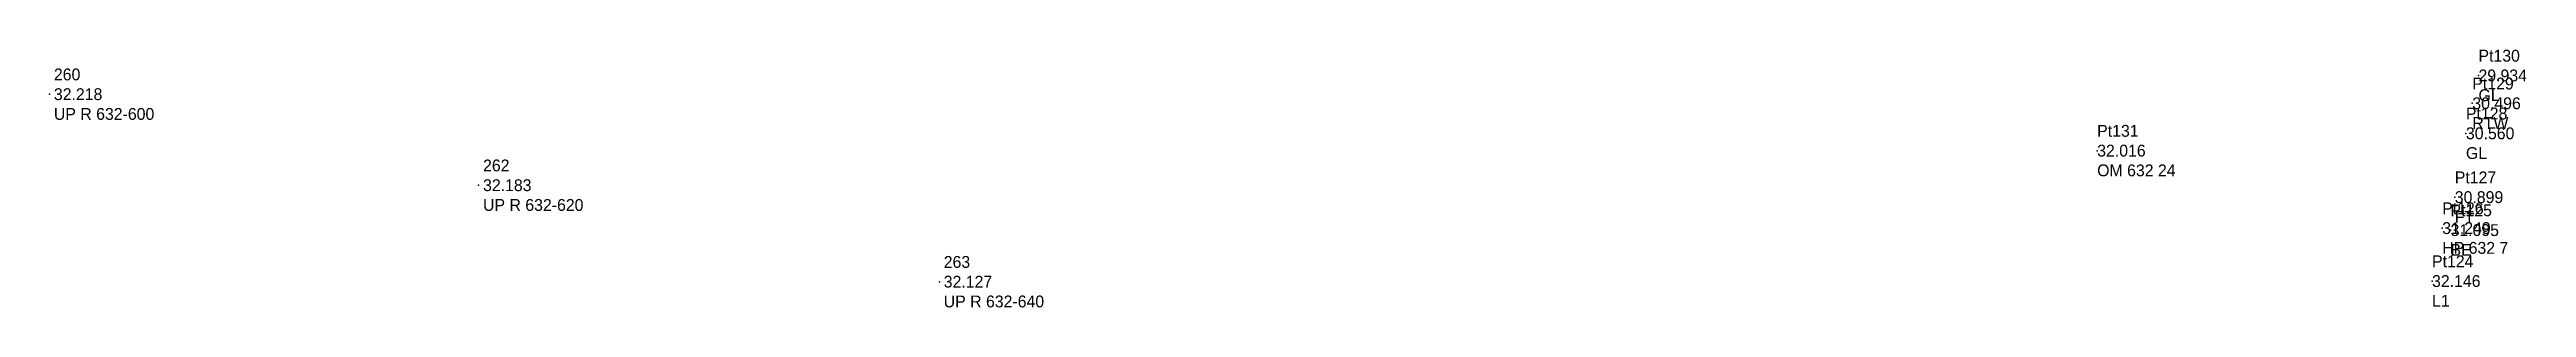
# Model space of a CAD drawing. Header units: metres. Extents: x 169978 to 830021, y 964681 to 1014880.
# Drawn here: x 827321 to 827425.5, y 980036.6 to 980047.5 of the extents above; entities that cross this region are included whole.
import ezdxf

# ---------------------------------------------------------------- set-up
doc = ezdxf.new("R2010")
doc.units = ezdxf.units.M

msp = doc.modelspace()

# ---------------------------------------------------------------- texts
at = {"layer": 'MDU TO TN 5628 000 to 634 000_SurveyPoint', "color": 7, "char_height": 0.5, "attachment_point": 4}
for s, insert, width in [('Pt130\\P29.934\\PGL', (827423.47, 980046.41, 29.93), 3), ('Pt129\\P30.496\\PRTW', (827423.21, 980045.24, 30.5), 3), ('Pt128\\P30.560\\PGL', (827422.94, 980043.97, 30.56), 3), ('Pt131\\P32.016\\POM 632 24', (827407.38, 980043.24, 32.02), 5), ('Pt127\\P30.899\\PFT', (827422.47, 980041.28, 30.9), 3), ('Pt126\\P31.249\\PHP 632 7', (827421.94, 980039.97, 31.25), 4.5), ('Pt125\\P31.095\\PBE', (827422.29, 980039.89, 31.09), 3), ('Pt124\\P32.146\\PL1', (827421.51, 980037.74, 32.15), 3)]:
    msp.add_mtext(s, dxfattribs=dict(at, insert=insert, width=width))
at = {"layer": 'MEJ TO TNCH28-100 TO CH35-580_Survey', "char_height": 0.5, "width": 6.5, "attachment_point": 4}
for s, insert in [(' 260\\P 32.218\\P UP R 632-600', (827320.97, 980045.62, 32.22)), (' 262\\P 32.183\\P UP R 632-620', (827339.08, 980041.78, 32.18)), (' 263\\P 32.127\\P UP R 632-640', (827358.52, 980037.71, 32.13))]:
    msp.add_mtext(s, dxfattribs=dict(at, insert=insert))

# ---------------------------------------------------------------- linework, layer by layer
at = {"layer": 'MDU TO TN 5628 000 to 634 000_SurveyPoint'}
for p in [(827423.47, 980046.41, 29.93), (827423.21, 980045.24, 30.5), (827422.94, 980043.97, 30.56), (827407.38, 980043.24, 32.02), (827422.47, 980041.28, 30.9), (827421.94, 980039.97, 31.25), (827422.29, 980039.89, 31.09), (827421.51, 980037.74, 32.15)]:
    msp.add_point(p, dxfattribs=at)
at = {"layer": 'MEJ TO TNCH28-100 TO CH35-580_Survey'}
for p in [(827320.97, 980045.62, 32.22), (827339.08, 980041.78, 32.18), (827358.52, 980037.71, 32.13)]:
    msp.add_point(p, dxfattribs=at)

msp.set_redraw_order([(e.dxf.handle, doc.entitydb.next_handle()) for e in msp.query("TEXT MTEXT ATTDEF DIMENSION ARC_DIMENSION")])  # texts and dimensions are drawn at this point

doc.saveas('drawing.dxf')
